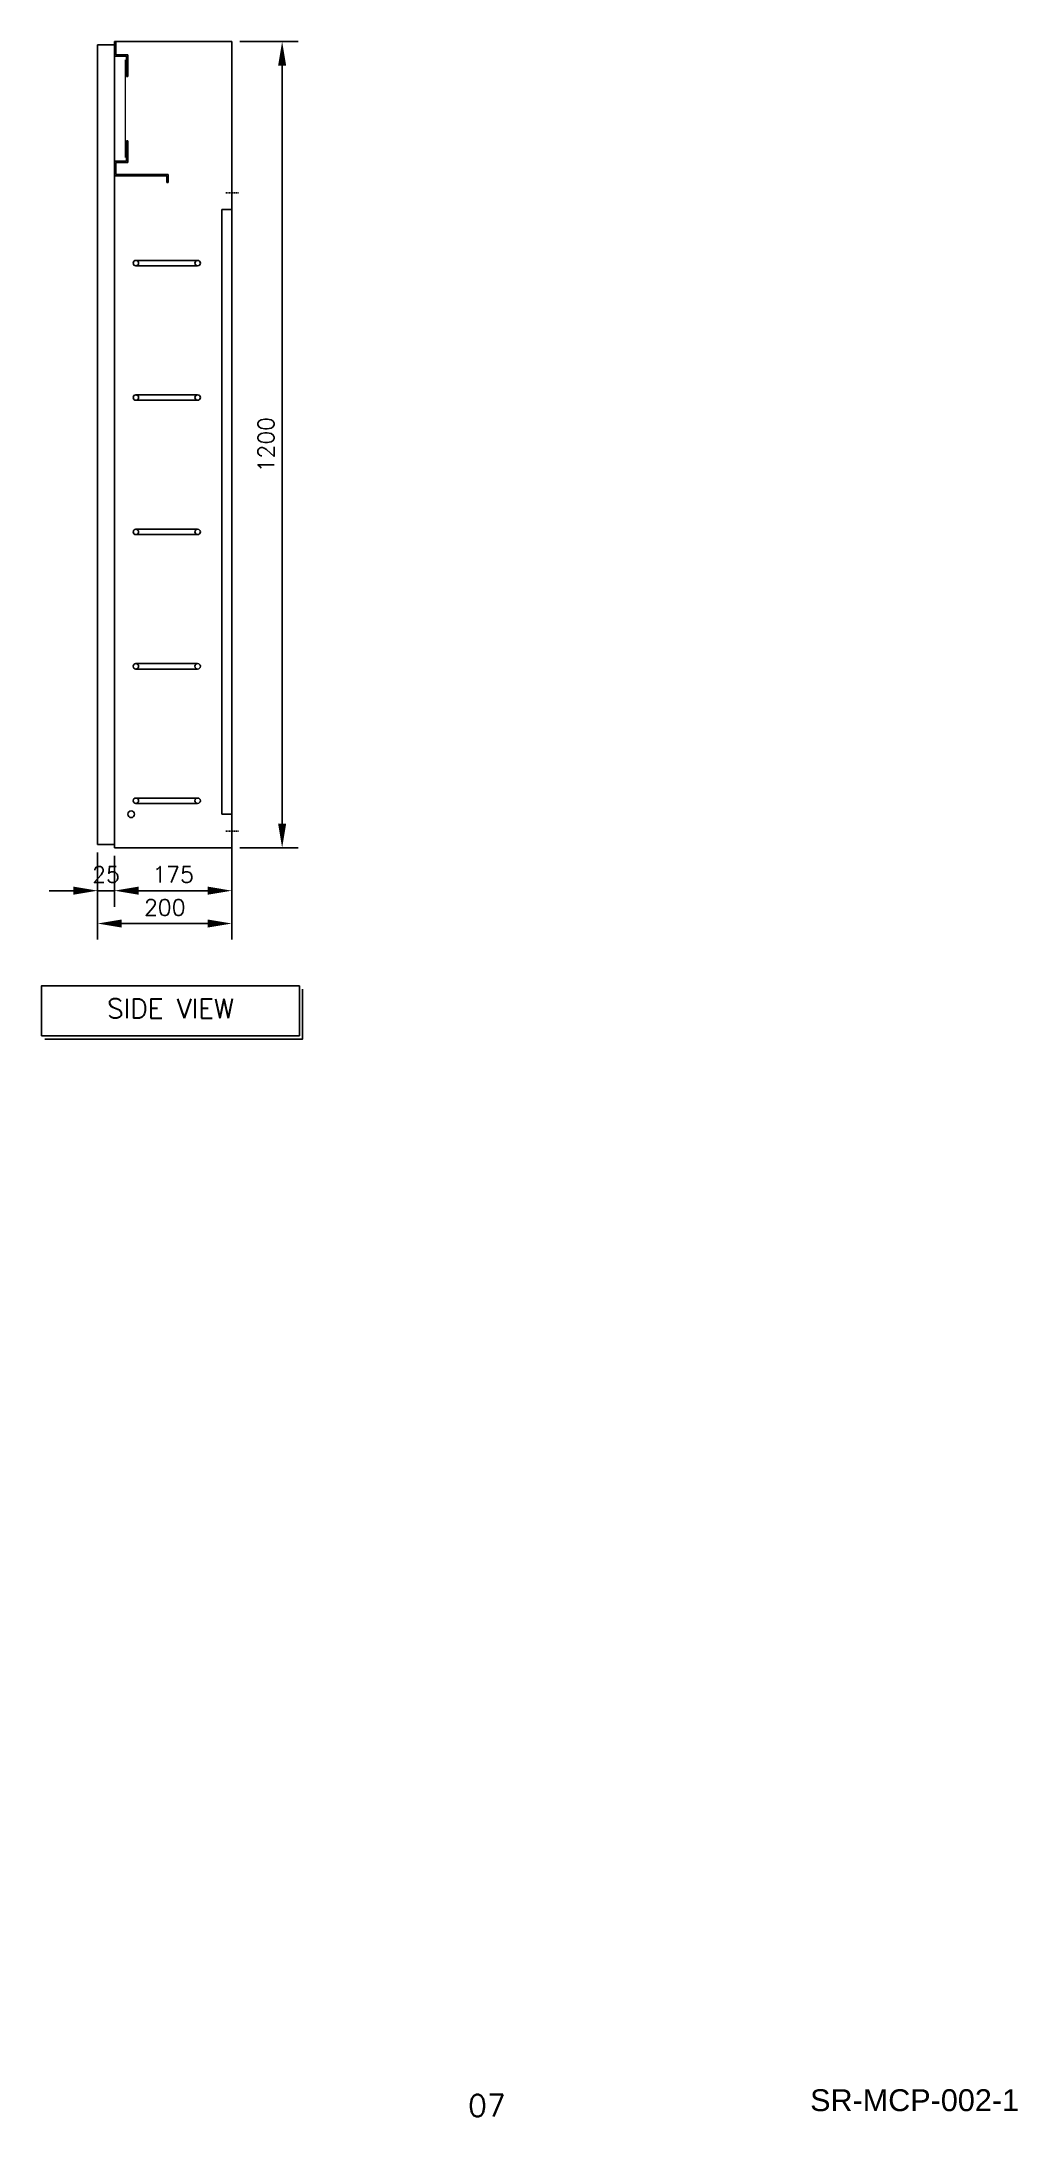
# Model space of a CAD drawing. Header units: millimetres. Extents: x 60229 to 91621, y 21923 to 36546.
# Drawn here: x 83742 to 85195, y 27469 to 30557 of the extents above; entities that cross this region are included whole.
import ezdxf
from ezdxf.enums import TextEntityAlignment as Align

# ---------------------------------------------------------------- set-up
doc = ezdxf.new("R2010")
doc.units = ezdxf.units.MM
doc.linetypes.add('HIDDEN', pattern=[2.5, 1.5, -1])
doc.layers.add('BOX심벌', color=3, linetype='Continuous')
doc.layers.add('속판', color=3, linetype='Continuous')
doc.styles.add('GHS', font='romans.shx', dxfattribs={"bigfont": 'ghs.shx'})
doc.styles.add('ROMANS', font='romans.shx', dxfattribs={"bigfont": 'fhg.shx'})
doc.styles.get("Standard").update_dxf_attribs({"font": 'arial.ttf'})
doc.dimstyles.new('사본 STANDARD', dxfattribs={"dimscale": 12, "dimtxt": 2, "dimasz": 3, "dimexe": 2, "dimexo": 1, "dimgap": 1, "dimtad": 1, "dimdec": 0, "dimzin": 0, "dimdsep": 46, "dimtxsty": 'ROMANS', "dimcen": 0, "dimclrd": 3, "dimclre": 3, "dimclrt": 7, "dimadec": 0, "dimazin": 0, "dimtfac": 0.5, "dimtdec": 0, "dimtix": 1, "dimtmove": 1, "dimatfit": 3, "dimfxl": 1, "dimtolj": 1, "dimtzin": 0, "dimarcsym": 0})

msp = doc.modelspace()

# ---------------------------------------------------------------- texts
at = {"color": 3, "lineweight": -2, "style": 'GHS'}
msp.add_text('SIDE VIEW', height=28.8, dxfattribs=at).set_placement((83934, 29117.5), align=Align.MIDDLE)
at = {"lineweight": -2, "style": 'ROMANS'}
msp.add_text('07', height=32.58, dxfattribs=at).set_placement((84377.2, 27468.6))
at = {"linetype": 'Continuous', "insert": (84886.4, 27509.2), "char_height": 32.575, "width": 273.187, "attachment_point": 1}
msp.add_mtext('SR-MCP-002-1', dxfattribs=at)

# ---------------------------------------------------------------- blocks, each defined once
blk = doc.blocks.new('*D196')
at = {"color": 3, "lineweight": -2, "transparency": 16777216}
for p, q in [((84037.5, 30556.6), (84124.3, 30556.6)), ((84100.3, 30520.6), (84100.3, 29392.6)), ((84037.5, 29356.6), (84124.3, 29356.6))]:
    blk.add_line(p, q, dxfattribs=at)
at = {"color": 3, "transparency": 16777216}
for points in [[(84094.3, 30520.6), (84106.3, 30520.6), (84100.3, 30556.6)], [(84094.3, 29392.6), (84106.3, 29392.6), (84100.3, 29356.6)]]:
    blk.add_solid(points, dxfattribs=at)
at = {"color": 7, "lineweight": -2, "transparency": 16777216, "insert": (84076.3, 29956.6), "char_height": 24, "attachment_point": 5, "rotation": 90, "style": 'ROMANS'}
blk.add_mtext('\\A1;1200', dxfattribs=at)
blk = doc.blocks.new('*D197')
at = {"color": 3, "lineweight": -2, "transparency": 16777216}
for p, q in [((83850.5, 29344.6), (83850.5, 29268.9)), ((84025.5, 29344.6), (84025.5, 29268.9)), ((83886.5, 29292.9), (83989.5, 29292.9))]:
    blk.add_line(p, q, dxfattribs=at)
at = {"color": 3, "transparency": 16777216}
for points in [[(83886.5, 29298.9), (83886.5, 29286.9), (83850.5, 29292.9)], [(83989.5, 29298.9), (83989.5, 29286.9), (84025.5, 29292.9)]]:
    blk.add_solid(points, dxfattribs=at)
at = {"color": 7, "lineweight": -2, "transparency": 16777216, "insert": (83938, 29316.9), "char_height": 24, "attachment_point": 5, "style": 'ROMANS'}
blk.add_mtext('\\A1;175', dxfattribs=at)
blk = doc.blocks.new('*D198')
at = {"color": 3, "lineweight": -2, "transparency": 16777216}
for p, q in [((83825.5, 29349.6), (83825.5, 29268.9)), ((83850.5, 29344.6), (83850.5, 29268.9)), ((83789.5, 29292.9), (83753.5, 29292.9)), ((83850.5, 29292.9), (83825.5, 29292.9)), ((83886.5, 29292.9), (83922.5, 29292.9))]:
    blk.add_line(p, q, dxfattribs=at)
at = {"color": 3, "transparency": 16777216}
for points in [[(83789.5, 29298.9), (83789.5, 29286.9), (83825.5, 29292.9)], [(83886.5, 29298.9), (83886.5, 29286.9), (83850.5, 29292.9)]]:
    blk.add_solid(points, dxfattribs=at)
at = {"color": 7, "lineweight": -2, "transparency": 16777216, "insert": (83838, 29316.9), "char_height": 24, "attachment_point": 5, "style": 'ROMANS'}
blk.add_mtext('\\A1;25', dxfattribs=at)
blk = doc.blocks.new('*D199')
at = {"color": 3, "lineweight": -2, "transparency": 16777216}
for p, q in [((83825.5, 29349.6), (83825.5, 29220)), ((84025.5, 29341.1), (84025.5, 29220)), ((83861.5, 29244), (83989.5, 29244))]:
    blk.add_line(p, q, dxfattribs=at)
at = {"color": 3, "transparency": 16777216}
for points in [[(83861.5, 29250), (83861.5, 29238), (83825.5, 29244)], [(83989.5, 29250), (83989.5, 29238), (84025.5, 29244)]]:
    blk.add_solid(points, dxfattribs=at)
at = {"color": 7, "lineweight": -2, "transparency": 16777216, "insert": (83925.5, 29268), "char_height": 24, "attachment_point": 5, "style": 'ROMANS'}
blk.add_mtext('\\A1;200', dxfattribs=at)

# ---------------------------------------------------------------- dimensions: what is measured, and where the dimension line sits
at = {"lineweight": -2}
dim = msp.add_linear_dim(base=(84100.3, 29356.6), p1=(84025.5, 30556.6), p2=(84025.5, 29356.6), angle=90, dimstyle='사본 STANDARD', dxfattribs=at)
dim.commit()
dim.dimension.update_dxf_attribs({"geometry": '*D196', "text_midpoint": (84076.3, 29956.6)})
dim = msp.add_linear_dim(base=(83825.5, 29292.9), p1=(83850.5, 29356.6), p2=(83825.5, 29361.6), dimstyle='사본 STANDARD', dxfattribs=at)
dim.commit()
dim.dimension.update_dxf_attribs({"geometry": '*D198', "text_midpoint": (83838, 29292.9), "dimtype": 160})
for base, p1, p2, picture, middle in [((84025.5, 29244), (83825.5, 29361.6), (84025.5, 29353.1), '*D199', (83925.5, 29268)), ((84025.5, 29292.9), (83850.5, 29356.6), (84025.5, 29356.6), '*D197', (83938, 29316.9))]:
    dim = msp.add_linear_dim(base=base, p1=p1, p2=p2, dimstyle='사본 STANDARD', dxfattribs=at)
    dim.commit()
    dim.dimension.update_dxf_attribs({"geometry": picture, "text_midpoint": middle})

# ---------------------------------------------------------------- linework, layer by layer
at = {"lineweight": -2}
for p, q in [((83850.5, 30534.6), (83850.5, 30556.6)), ((83852.5, 30556.6), (83852.5, 30536.6)), ((83850.5, 30534.6), (83868.5, 30534.6)), ((83852.5, 30536.6), (83870.5, 30536.6)), ((83868.5, 30534.6), (83868.5, 30504.6)), ((83870.5, 30536.6), (83870.5, 30504.6)), ((83868.5, 30504.6), (83870.5, 30504.6)), ((83868.5, 30378.6), (83868.5, 30408.6)), ((83868.5, 30408.6), (83870.5, 30408.6)), ((83870.5, 30376.6), (83870.5, 30408.6)), ((83850.5, 30378.6), (83868.5, 30378.6)), ((83850.5, 30356.6), (83928.5, 30356.6)), ((83852.5, 30358.6), (83852.5, 30376.6)), ((83852.5, 30376.6), (83870.5, 30376.6)), ((83852.5, 30358.6), (83930.5, 30358.6)), ((83930.5, 30356.6), (83930.5, 30358.6))]:
    msp.add_line(p, q, dxfattribs=at)
at = {"lineweight": -2, "ltscale": 0.1}
for p, q in [((83928.5, 30346.6), (83928.5, 30356.6)), ((83930.5, 30356.6), (83930.5, 30346.6)), ((83930.5, 30346.6), (83928.5, 30346.6))]:
    msp.add_line(p, q, dxfattribs=at)
at = {"color": 6, "linetype": 'HIDDEN', "lineweight": -2}
for p, q in [((84035.5, 30331.6), (84015.5, 30331.6)), ((84035.5, 29381.6), (84015.5, 29381.6))]:
    msp.add_line(p, q, dxfattribs=at)
at = {"color": 0, "lineweight": -2}
for p, q in [((83882.5, 30230.8), (83974.5, 30230.8)), ((83882.5, 30222.8), (83974.5, 30222.8)), ((83882.5, 30030.8), (83974.5, 30030.8)), ((83882.5, 30022.8), (83974.5, 30022.8)), ((83882.5, 29830.8), (83974.5, 29830.8)), ((83882.5, 29822.8), (83974.5, 29822.8)), ((83882.5, 29630.8), (83974.5, 29630.8)), ((83882.5, 29622.8), (83974.5, 29622.8)), ((83882.5, 29430.8), (83974.5, 29430.8)), ((83882.5, 29422.8), (83974.5, 29422.8))]:
    msp.add_line(p, q, dxfattribs=at)
at = {"lineweight": -2, "const_width": 2}
msp.add_lwpolyline([(83866.6, 30529.6), (83866.6, 30383.6)], dxfattribs=at)
at = {"color": 0, "lineweight": -2}
msp.add_lwpolyline([(83742, 29076.9), (84126, 29076.9), (84126, 29151.1), (83742, 29151.1), (83742, 29076.9)], close=True, dxfattribs=at)
msp.add_lwpolyline([(83746.8, 29072.1), (84130.8, 29072.1), (84130.8, 29146.3)], dxfattribs=at)
for centre in [(83882.5, 30226.8), (83882.5, 30026.8), (83882.5, 29826.8), (83882.5, 29826.8), (83882.5, 29626.8), (83882.5, 29626.8), (83882.5, 29426.8), (83882.5, 29426.8)]:
    msp.add_circle(centre, 4, dxfattribs=at)
at = {"lineweight": -2}
for centre, radius in [((83974.5, 30226.8), 4), ((83974.5, 30026.8), 4), ((83974.5, 29826.8), 4), ((83974.5, 29626.8), 4), ((83974.5, 29426.8), 4), ((83875.5, 29406.6), 5)]:
    msp.add_circle(centre, radius, dxfattribs=at)
at = {"layer": 'BOX심벌', "color": 1, "lineweight": -2}
for p, q in [((83825.5, 30551.6), (83850.5, 30551.6)), ((83825.5, 29361.6), (83825.5, 30551.6)), ((83850.5, 30556.6), (84025.5, 30556.6)), ((83850.5, 29356.6), (83850.5, 30556.6)), ((83850.5, 30556.6), (83850.5, 30556.6)), ((83850.5, 30551.6), (83850.5, 29356.6)), ((84025.5, 30556.6), (84025.5, 30556.6)), ((84025.5, 30556.6), (84025.5, 29356.6)), ((83850.5, 29361.6), (83825.5, 29361.6)), ((84025.5, 29356.6), (83850.5, 29356.6))]:
    msp.add_line(p, q, dxfattribs=at)
at = {"layer": '속판', "color": 54, "lineweight": -2}
for p, q in [((84010.5, 29406.6), (84010.5, 30306.6)), ((84010.5, 30306.6), (84025.5, 30306.6)), ((84025.5, 30306.6), (84025.5, 29256.6)), ((84025.5, 29406.6), (84010.5, 29406.6))]:
    msp.add_line(p, q, dxfattribs=at)

msp.set_redraw_order([(e.dxf.handle, doc.entitydb.next_handle()) for e in msp.query("TEXT MTEXT ATTDEF DIMENSION ARC_DIMENSION")])  # texts and dimensions are drawn at this point

doc.saveas('drawing.dxf')
